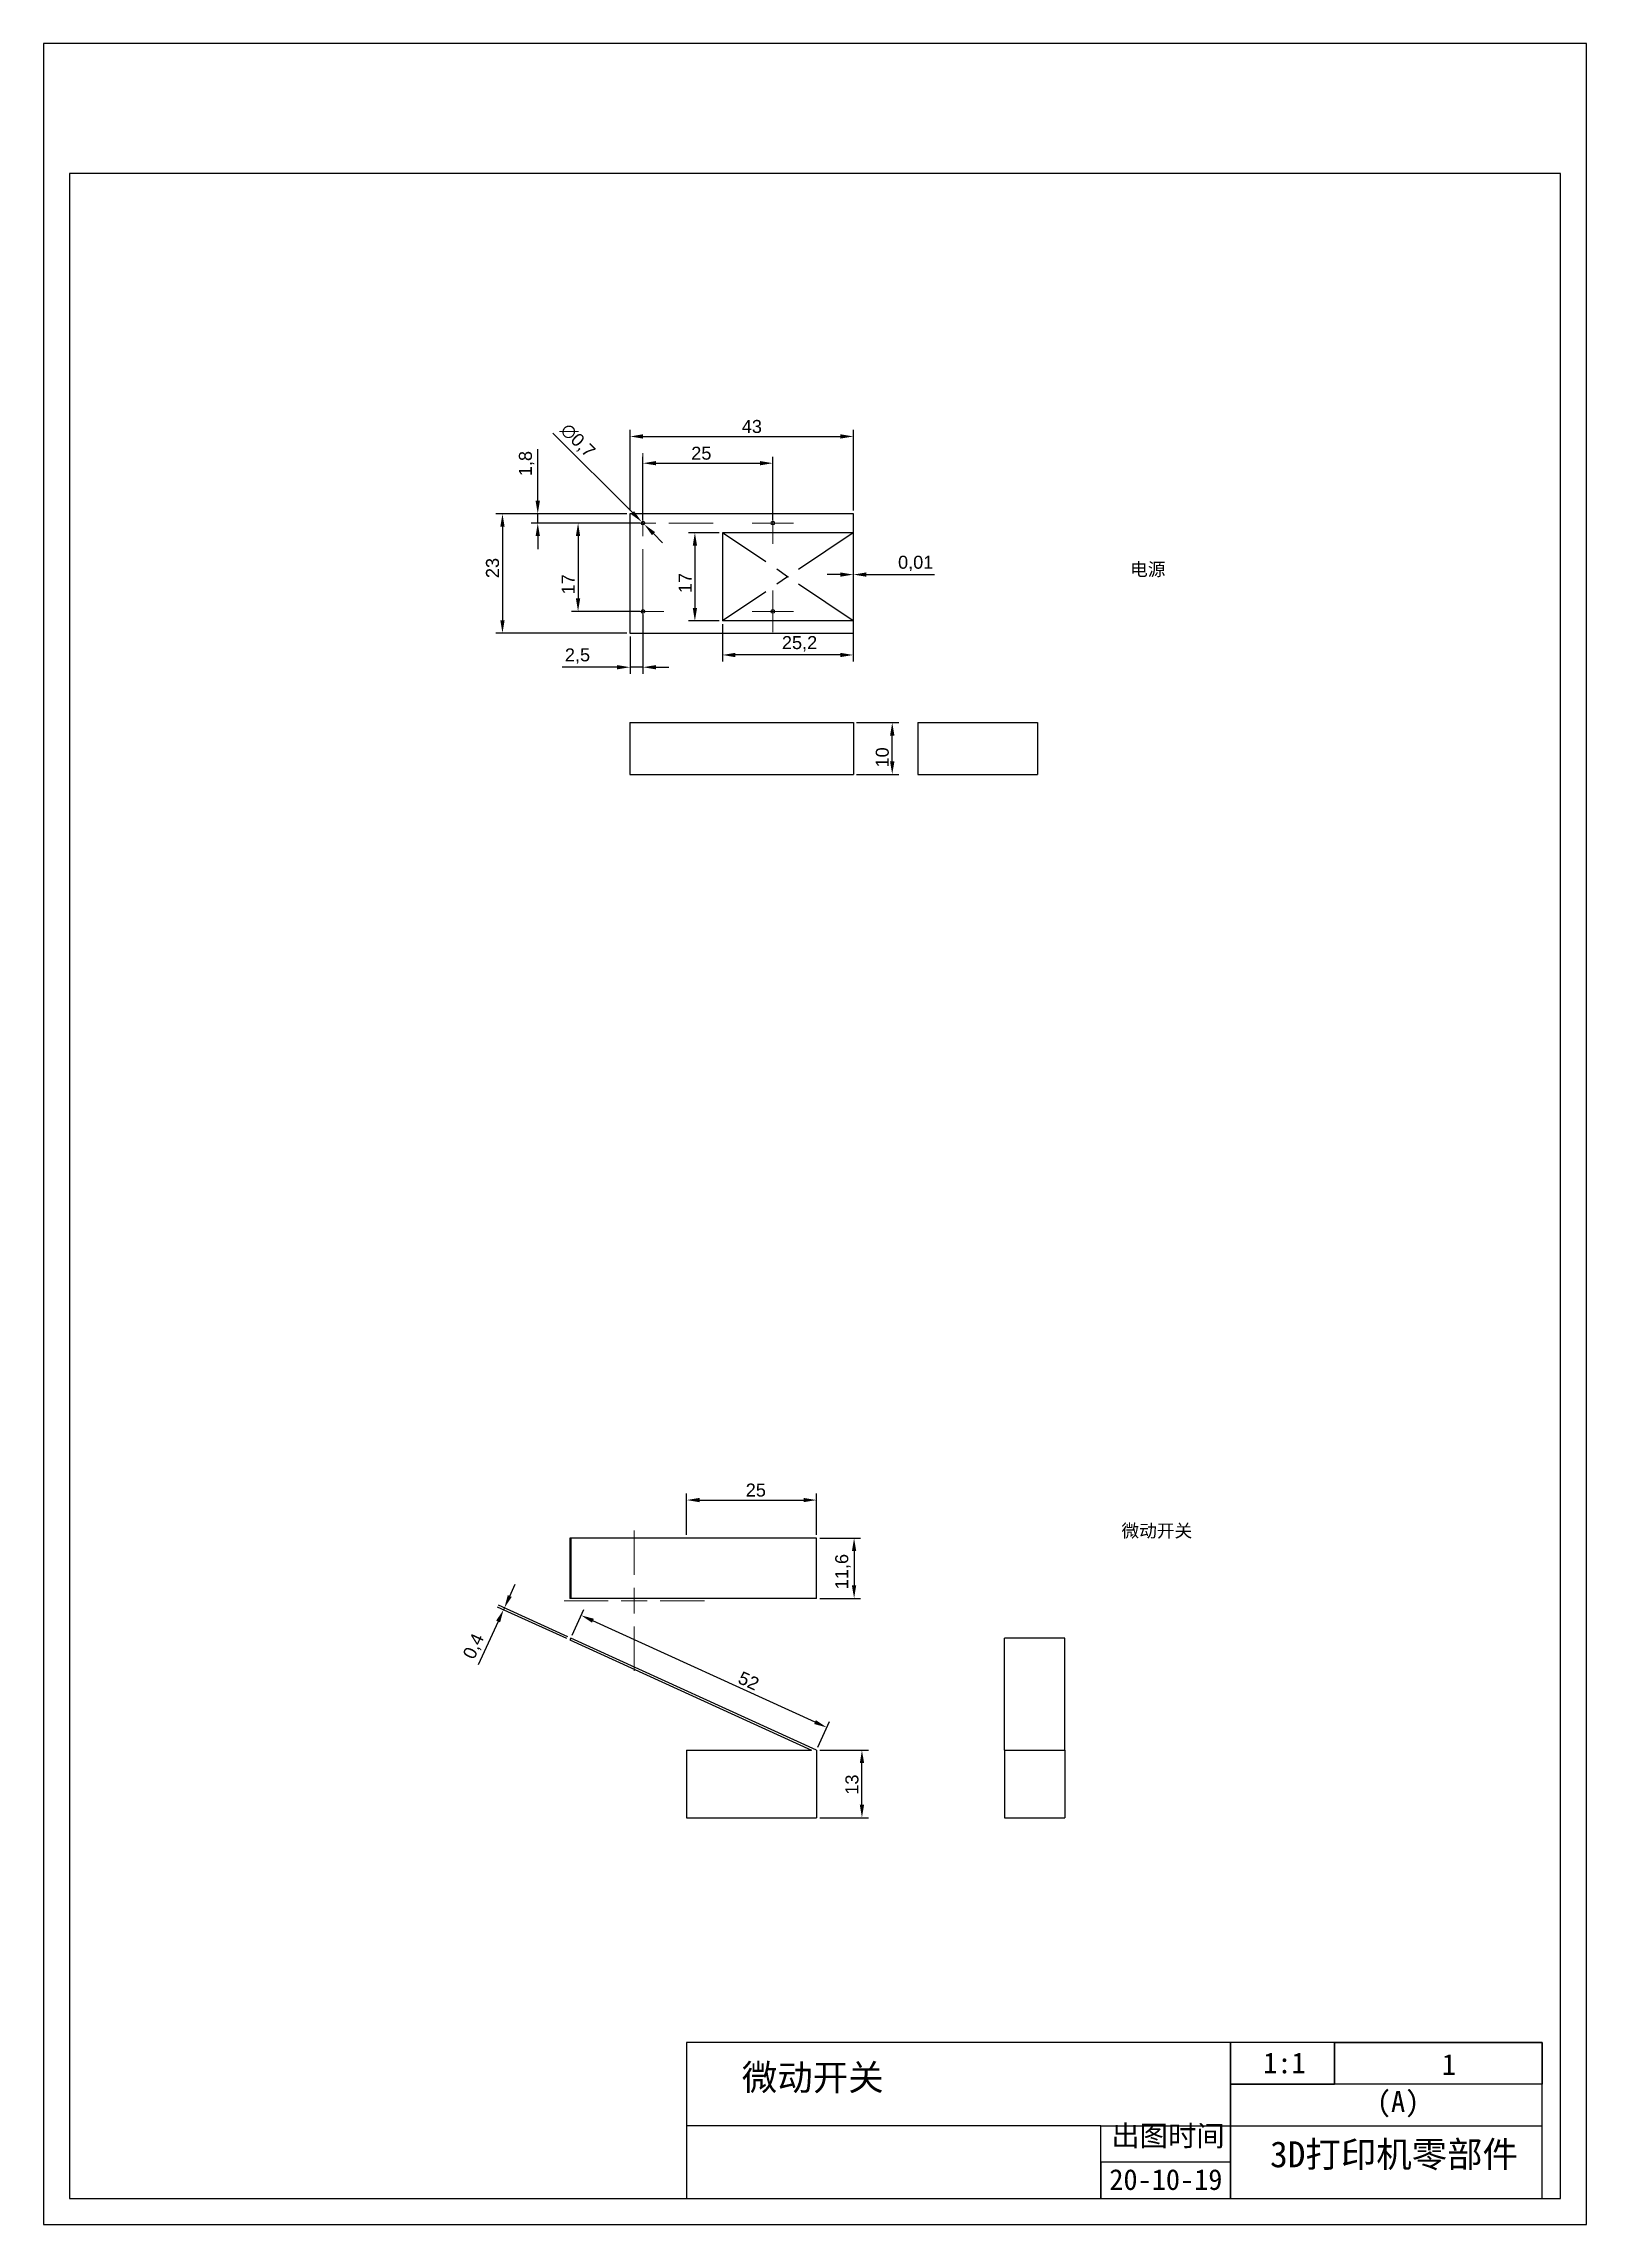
# Model space of a CAD drawing. Header units: millimetres. Extents: x -9 to 2385, y -1365 to 512.
# Drawn here: x 1772.1 to 2069.1, y 84.3 to 504.3 of the extents above; entities that cross this region are included whole.
import ezdxf

# ---------------------------------------------------------------- set-up
doc = ezdxf.new("R2010")
doc.units = ezdxf.units.MM
doc.linetypes.add('CENTERX2', pattern=[20.32, 12.7, -2.54, 2.54, -2.54])
doc.styles.get("Standard").update_dxf_attribs({"font": 'arial.ttf'})
doc.dimstyles.new('ISO-25', dxfattribs={"dimtxt": 2.5, "dimasz": 2.5, "dimexe": 1.25, "dimexo": 0.625, "dimtad": 1, "dimtxsty": 'Standard', "dimcen": 2.5, "dimclrd": 1, "dimclre": 1, "dimclrt": 1, "dimadec": 0, "dimazin": 0, "dimtfac": 1, "dimtmove": 0, "dimatfit": 3, "dimfxl": 1, "dimtfillclr": 1, "dimarcsym": 0})

msp = doc.modelspace()

# ---------------------------------------------------------------- texts
at = {"char_height": 2.5, "attachment_point": 1}
for s, insert in [('{\\fSimSun|b0|i0|c134|p2;电源}', (1981.2918, 404.3398)), ('{\\fSimSun|b0|i0|c134|p2;微动开关}', (1979.6301, 219.1648))]:
    msp.add_mtext_dynamic_manual_height_columns(s, width=39.865692, gutter_width=12.5, heights=[0], dxfattribs=dict(at, insert=insert))
at = {"attachment_point": 1}
for s, insert, char_height in [('{\\fSimSun|b0|i0|c134|p2;微动开关}', (1906.561, 115.1421, 620.1756), 5), ('{\\fSimSun|b0|i0|c134|p2;1}', (2041.3077, 117.1281, 420), 4), ('{\\fSimSun|b0|i0|c134|p2;(A)}', (2028.8088, 109.9969, 420), 4), ('{\\fSimSun|b0|i0|c134|p2;出图时间}', (1977.6713, 103.3877, 1260), 4), ('{\\fSimSun|b0|i0|c0|p2;3D\\fSimSun|b0|i0|c134|p2;打印机零部件}', (2008.2422, 100.3291), 5), ('{\\fSimSun|b0|i0|c134|p2;20-10-19}', (1977.2984, 94.9674), 4)]:
    msp.add_mtext(s, dxfattribs=dict(at, insert=insert, char_height=char_height))
at = {"insert": (2006.9266, 117.4288, 420), "char_height": 4, "width": 9.189944, "attachment_point": 1}
msp.add_mtext('{\\fSimSun|b0|i0|c134|p2;1:1}', dxfattribs=at)

# ---------------------------------------------------------------- blocks, each defined once
blk = doc.blocks.new('*D186')
at = {"color": 1, "linetype": 'Continuous', "lineweight": -2, "transparency": 16777216}
for p, q in [((1928.64, 373.58), (1936.75, 373.58)), ((1935.5, 366.08), (1935.5, 371.08)), ((1928.64, 363.58), (1936.75, 363.58))]:
    blk.add_line(p, q, dxfattribs=at)
at = {"color": 1, "linetype": 'Continuous', "transparency": 16777216}
for points in [[(1935.09, 371.08), (1935.92, 371.08), (1935.5, 373.58)], [(1935.09, 366.08), (1935.92, 366.08), (1935.5, 363.58)]]:
    blk.add_solid(points, dxfattribs=at)
at = {"layer": 'Defpoints', "color": 0, "linetype": 'Continuous', "transparency": 16777216}
for p in [(1928.02, 373.58), (1935.5, 373.58), (1928.02, 363.58)]:
    blk.add_point(p, dxfattribs=at)
at = {"color": 1, "linetype": 'Continuous', "lineweight": 18, "transparency": 16777216, "insert": (1932.33, 366.86), "char_height": 2.5, "attachment_point": 2, "rotation": 90}
blk.add_mtext('10', dxfattribs=at)
blk = doc.blocks.new('*D156')
at = {"color": 1, "linetype": 'Continuous', "lineweight": -2, "transparency": 16777216}
for p, q in [((1885.02, 414.41), (1885.02, 429.92)), ((1887.52, 428.67), (1925.52, 428.67)), ((1928.02, 414.41), (1928.02, 429.92))]:
    blk.add_line(p, q, dxfattribs=at)
at = {"color": 1, "linetype": 'Continuous', "transparency": 16777216}
for points in [[(1887.52, 429.09), (1887.52, 428.26), (1885.02, 428.67)], [(1925.52, 429.09), (1925.52, 428.26), (1928.02, 428.67)]]:
    blk.add_solid(points, dxfattribs=at)
at = {"layer": 'Defpoints', "color": 0, "linetype": 'Continuous', "transparency": 16777216}
for p in [(1928.02, 428.67), (1885.02, 413.78), (1928.02, 413.78)]:
    blk.add_point(p, dxfattribs=at)
at = {"color": 1, "linetype": 'Continuous', "lineweight": 18, "transparency": 16777216, "insert": (1908.48, 431.85), "char_height": 2.5, "attachment_point": 2}
blk.add_mtext('43', dxfattribs=at)
blk = doc.blocks.new('*D157')
at = {"color": 1, "linetype": 'Continuous', "lineweight": -2, "transparency": 16777216}
for p, q in [((1884.39, 413.78), (1859.22, 413.78)), ((1860.47, 411.28), (1860.47, 393.28)), ((1884.39, 390.78), (1859.22, 390.78))]:
    blk.add_line(p, q, dxfattribs=at)
at = {"color": 1, "linetype": 'Continuous', "transparency": 16777216}
for points in [[(1860.05, 411.28), (1860.88, 411.28), (1860.47, 413.78)], [(1860.05, 393.28), (1860.88, 393.28), (1860.47, 390.78)]]:
    blk.add_solid(points, dxfattribs=at)
at = {"layer": 'Defpoints', "color": 0, "linetype": 'Continuous', "transparency": 16777216}
for p in [(1885.02, 413.78), (1860.47, 390.78), (1885.02, 390.78)]:
    blk.add_point(p, dxfattribs=at)
at = {"color": 1, "linetype": 'Continuous', "lineweight": 18, "transparency": 16777216, "insert": (1857.29, 403.34), "char_height": 2.5, "attachment_point": 2, "rotation": 90}
blk.add_mtext('23', dxfattribs=at)
blk = doc.blocks.new('*D158')
at = {"color": 1, "linetype": 'Continuous', "lineweight": -2, "transparency": 16777216}
for p, q in [((1902.8, 392.52), (1902.8, 385.34)), ((1928, 392.52), (1928, 385.34)), ((1925.5, 386.59), (1905.3, 386.59))]:
    blk.add_line(p, q, dxfattribs=at)
at = {"color": 1, "linetype": 'Continuous', "transparency": 16777216}
for points in [[(1905.3, 387), (1905.3, 386.17), (1902.8, 386.59)], [(1925.5, 387), (1925.5, 386.17), (1928, 386.59)]]:
    blk.add_solid(points, dxfattribs=at)
at = {"layer": 'Defpoints', "color": 0, "linetype": 'Continuous', "transparency": 16777216}
for p in [(1902.8, 393.14), (1928, 393.14), (1902.8, 386.59)]:
    blk.add_point(p, dxfattribs=at)
at = {"color": 1, "linetype": 'Continuous', "lineweight": 18, "transparency": 16777216, "insert": (1917.66, 390.22), "char_height": 2.5, "attachment_point": 2}
blk.add_mtext('25,2', dxfattribs=at)
blk = doc.blocks.new('*D159')
at = {"color": 1, "linetype": 'Continuous', "lineweight": -2, "transparency": 16777216}
for p, q in [((1902.18, 410.14), (1896.26, 410.14)), ((1897.51, 407.64), (1897.51, 395.64)), ((1902.18, 393.14), (1896.26, 393.14))]:
    blk.add_line(p, q, dxfattribs=at)
at = {"color": 1, "linetype": 'Continuous', "transparency": 16777216}
for points in [[(1897.1, 407.64), (1897.93, 407.64), (1897.51, 410.14)], [(1897.1, 395.64), (1897.93, 395.64), (1897.51, 393.14)]]:
    blk.add_solid(points, dxfattribs=at)
at = {"layer": 'Defpoints', "color": 0, "linetype": 'Continuous', "transparency": 16777216}
for p in [(1902.8, 410.14), (1897.51, 393.14), (1902.8, 393.14)]:
    blk.add_point(p, dxfattribs=at)
at = {"color": 1, "linetype": 'Continuous', "lineweight": 18, "transparency": 16777216, "insert": (1894.38, 400.44), "char_height": 2.5, "attachment_point": 2, "rotation": 90}
blk.add_mtext('17', dxfattribs=at)
blk = doc.blocks.new('*D160')
at = {"color": 1, "linetype": 'Continuous', "lineweight": -2, "transparency": 16777216}
for p, q in [((1928, 409.52), (1928, 400.82)), ((1928.02, 391.41), (1928.02, 403.32)), ((1925.5, 402.07), (1923, 402.07)), ((1928, 402.07), (1928.02, 402.07)), ((1930.52, 402.07), (1943.65, 402.07))]:
    blk.add_line(p, q, dxfattribs=at)
at = {"color": 1, "linetype": 'Continuous', "transparency": 16777216}
for points in [[(1925.5, 402.49), (1925.5, 401.66), (1928, 402.07)], [(1930.52, 402.49), (1930.52, 401.66), (1928.02, 402.07)]]:
    blk.add_solid(points, dxfattribs=at)
at = {"layer": 'Defpoints', "color": 0, "linetype": 'Continuous', "transparency": 16777216}
for p in [(1928, 410.14), (1928.02, 402.07), (1928.02, 390.78)]:
    blk.add_point(p, dxfattribs=at)
at = {"color": 1, "linetype": 'Continuous', "lineweight": 18, "transparency": 16777216, "insert": (1940.02, 405.7), "char_height": 2.5, "attachment_point": 2}
blk.add_mtext('0,01', dxfattribs=at)
blk = doc.blocks.new('*D161')
at = {"color": 1, "linetype": 'Continuous', "lineweight": -2, "transparency": 16777216}
for p, q in [((1887.52, 412.61), (1887.52, 424.77)), ((1912.52, 412.61), (1912.52, 424.77)), ((1890.02, 423.52), (1910.02, 423.52))]:
    blk.add_line(p, q, dxfattribs=at)
at = {"color": 1, "linetype": 'Continuous', "transparency": 16777216}
for points in [[(1890.02, 423.94), (1890.02, 423.11), (1887.52, 423.52)], [(1910.02, 423.94), (1910.02, 423.11), (1912.52, 423.52)]]:
    blk.add_solid(points, dxfattribs=at)
at = {"layer": 'Defpoints', "color": 0, "linetype": 'Continuous', "transparency": 16777216}
for p in [(1912.52, 423.52), (1887.52, 411.98), (1912.52, 411.98)]:
    blk.add_point(p, dxfattribs=at)
at = {"color": 1, "linetype": 'Continuous', "lineweight": 18, "transparency": 16777216, "insert": (1898.75, 426.7), "char_height": 2.5, "attachment_point": 2}
blk.add_mtext('25', dxfattribs=at)
blk = doc.blocks.new('*D162')
at = {"color": 1, "linetype": 'Continuous', "lineweight": -2, "transparency": 16777216}
for p, q in [((1886.89, 411.98), (1873.77, 411.98)), ((1875.02, 409.48), (1875.02, 397.48)), ((1886.89, 394.98), (1873.77, 394.98))]:
    blk.add_line(p, q, dxfattribs=at)
at = {"color": 1, "linetype": 'Continuous', "transparency": 16777216}
for points in [[(1874.6, 409.48), (1875.43, 409.48), (1875.02, 411.98)], [(1874.6, 397.48), (1875.43, 397.48), (1875.02, 394.98)]]:
    blk.add_solid(points, dxfattribs=at)
at = {"layer": 'Defpoints', "color": 0, "linetype": 'Continuous', "transparency": 16777216}
for p in [(1887.52, 411.98), (1875.02, 394.98), (1887.52, 394.98)]:
    blk.add_point(p, dxfattribs=at)
at = {"color": 1, "linetype": 'Continuous', "lineweight": 18, "transparency": 16777216, "insert": (1871.88, 400.19), "char_height": 2.5, "attachment_point": 2, "rotation": 90}
blk.add_mtext('17', dxfattribs=at)
blk = doc.blocks.new('*D163')
at = {"color": 1, "linetype": 'Continuous', "lineweight": -2, "transparency": 16777216}
for p, q in [((1887.52, 394.36), (1887.52, 382.98)), ((1885.02, 390.16), (1885.02, 382.98)), ((1882.52, 384.23), (1871.98, 384.23)), ((1887.52, 384.23), (1885.02, 384.23)), ((1890.02, 384.23), (1892.52, 384.23))]:
    blk.add_line(p, q, dxfattribs=at)
at = {"color": 1, "linetype": 'Continuous', "transparency": 16777216}
for points in [[(1882.52, 384.64), (1882.52, 383.81), (1885.02, 384.23)], [(1890.02, 384.64), (1890.02, 383.81), (1887.52, 384.23)]]:
    blk.add_solid(points, dxfattribs=at)
at = {"layer": 'Defpoints', "color": 0, "linetype": 'Continuous', "transparency": 16777216}
for p in [(1887.52, 394.98), (1885.02, 390.78), (1885.02, 384.23)]:
    blk.add_point(p, dxfattribs=at)
at = {"color": 1, "linetype": 'Continuous', "lineweight": 18, "transparency": 16777216, "insert": (1874.91, 387.86), "char_height": 2.5, "attachment_point": 2}
blk.add_mtext('2,5', dxfattribs=at)
blk = doc.blocks.new('*D164')
at = {"color": 1, "linetype": 'Continuous', "lineweight": -2, "transparency": 16777216}
for p, q in [((1867.26, 416.28), (1867.26, 426.24)), ((1884.39, 413.78), (1866.01, 413.78)), ((1886.89, 411.98), (1866.01, 411.98)), ((1867.26, 411.98), (1867.26, 413.78)), ((1867.26, 409.48), (1867.26, 406.98))]:
    blk.add_line(p, q, dxfattribs=at)
at = {"color": 1, "linetype": 'Continuous', "transparency": 16777216}
for points in [[(1866.84, 416.28), (1867.68, 416.28), (1867.26, 413.78)], [(1866.84, 409.48), (1867.68, 409.48), (1867.26, 411.98)]]:
    blk.add_solid(points, dxfattribs=at)
at = {"layer": 'Defpoints', "color": 0, "linetype": 'Continuous', "transparency": 16777216}
for p in [(1867.26, 413.78), (1885.02, 413.78), (1887.52, 411.98)]:
    blk.add_point(p, dxfattribs=at)
at = {"color": 1, "linetype": 'Continuous', "lineweight": 18, "transparency": 16777216, "insert": (1863.63, 423.45), "char_height": 2.5, "attachment_point": 2, "rotation": 90}
blk.add_mtext('1,8', dxfattribs=at)
blk = doc.blocks.new('*D165')
at = {"color": 1, "linetype": 'Continuous', "lineweight": -2, "transparency": 16777216}
for p, q in [((1870.18, 429.32), (1885.5, 414)), ((1887.76, 411.74), (1887.27, 412.23)), ((1889.53, 409.97), (1891.3, 408.2))]:
    blk.add_line(p, q, dxfattribs=at)
at = {"color": 1, "linetype": 'Continuous', "transparency": 16777216}
for points in [[(1885.8, 414.29), (1885.21, 413.7), (1887.27, 412.23)], [(1889.83, 410.26), (1889.24, 409.67), (1887.76, 411.74)]]:
    blk.add_solid(points, dxfattribs=at)
at = {"layer": 'Defpoints', "color": 0, "linetype": 'Continuous', "transparency": 16777216}
for p in [(1887.27, 412.23), (1887.76, 411.74)]:
    blk.add_point(p, dxfattribs=at)
at = {"color": 1, "linetype": 'Continuous', "lineweight": 18, "transparency": 16777216, "insert": (1873.25, 431.5), "char_height": 2.5, "attachment_point": 1, "rotation": 315}
blk.add_mtext('∅0,7', dxfattribs=at)
blk = doc.blocks.new('SW_CENTERMARKSYMBOL_0')
at = {"color": 0, "linetype": 'Continuous', "lineweight": 0}
for p, q in [((0, 5), (0, 13.5)), ((-5, 0), (-13.5, 0)), ((0, 0), (-2.5, 0)), ((0, 0), (0, 2.5)), ((0, 0), (0, -2.5)), ((0, 0), (2.5, 0)), ((5, 0), (13.5, 0)), ((0, -5), (0, -13.5))]:
    blk.add_line(p, q, dxfattribs=at)
blk = doc.blocks.new('SW_CENTERMARKSYMBOL_1')
at = {"color": 0, "linetype": 'Continuous', "lineweight": 0}
for p, q in [((-2.5, 0), (-4, 0)), ((0, 0), (-2.5, 0)), ((0, 2.5), (0, 4)), ((0, 0), (0, 2.5)), ((0, 0), (0, -2.5)), ((0, 0), (2.5, 0)), ((2.5, 0), (4, 0)), ((0, -2.5), (0, -4))]:
    blk.add_line(p, q, dxfattribs=at)
blk = doc.blocks.new('SW_CENTERMARKSYMBOL_2')
at = {"color": 0, "linetype": 'Continuous', "lineweight": 0}
for p, q in [((-2.5, 0), (-4, 0)), ((0, 0), (-2.5, 0)), ((0, 2.5), (0, 4)), ((0, 0), (0, 2.5)), ((0, 0), (0, -2.5)), ((0, 0), (2.5, 0)), ((2.5, 0), (4, 0)), ((0, -2.5), (0, -4))]:
    blk.add_line(p, q, dxfattribs=at)
blk = doc.blocks.new('SW_CENTERMARKSYMBOL_3')
at = {"color": 0, "linetype": 'Continuous', "lineweight": 0}
for p, q in [((-2.5, 0), (-4, 0)), ((0, 0), (-2.5, 0)), ((0, 2.5), (0, 4)), ((0, 0), (0, 2.5)), ((0, 0), (0, -2.5)), ((0, 0), (2.5, 0)), ((2.5, 0), (4, 0)), ((0, -2.5), (0, -4))]:
    blk.add_line(p, q, dxfattribs=at)
blk = doc.blocks.new('*D181')
at = {"color": 1, "linetype": 'Continuous', "lineweight": -2, "transparency": 16777216}
for p, q in [((1921.54, 175.66), (1930.92, 175.66)), ((1929.67, 165.16), (1929.67, 173.16)), ((1921.54, 162.66), (1930.92, 162.66))]:
    blk.add_line(p, q, dxfattribs=at)
at = {"color": 1, "linetype": 'Continuous', "transparency": 16777216}
for points in [[(1929.26, 173.16), (1930.09, 173.16), (1929.67, 175.66)], [(1929.26, 165.16), (1930.09, 165.16), (1929.67, 162.66)]]:
    blk.add_solid(points, dxfattribs=at)
at = {"layer": 'Defpoints', "color": 0, "linetype": 'Continuous', "transparency": 16777216}
for p in [(1920.92, 175.66), (1929.67, 175.66), (1920.92, 162.66)]:
    blk.add_point(p, dxfattribs=at)
at = {"color": 1, "linetype": 'Continuous', "lineweight": 18, "transparency": 16777216, "insert": (1926.49, 169.03), "char_height": 2.5, "attachment_point": 2, "rotation": 90}
blk.add_mtext('13', dxfattribs=at)
blk = doc.blocks.new('*D182')
at = {"color": 1, "linetype": 'Continuous', "lineweight": -2, "transparency": 16777216}
for p, q in [((1873.87, 197.82), (1876.13, 202.76)), ((1920.64, 181.08), (1877.88, 200.59)), ((1921.18, 176.23), (1923.44, 181.17))]:
    blk.add_line(p, q, dxfattribs=at)
at = {"color": 1, "linetype": 'Continuous', "transparency": 16777216}
for points in [[(1878.06, 200.97), (1877.71, 200.21), (1875.61, 201.63)], [(1920.81, 181.45), (1920.47, 180.7), (1922.92, 180.04)]]:
    blk.add_solid(points, dxfattribs=at)
at = {"layer": 'Defpoints', "color": 0, "linetype": 'Continuous', "transparency": 16777216}
for p in [(1875.61, 201.63), (1873.61, 197.25), (1920.92, 175.66)]:
    blk.add_point(p, dxfattribs=at)
at = {"color": 1, "linetype": 'Continuous', "lineweight": 18, "transparency": 16777216, "insert": (1908.39, 190.16), "char_height": 2.5, "attachment_point": 2, "rotation": 335.4691}
blk.add_mtext('52', dxfattribs=at)
blk = doc.blocks.new('*D183')
at = {"color": 1, "linetype": 'Continuous', "lineweight": -2, "transparency": 16777216}
for p, q in [((1861.87, 205.35), (1862.91, 207.63)), ((1872.88, 197.14), (1859.53, 203.23)), ((1873.04, 197.51), (1859.7, 203.6)), ((1860.84, 203.08), (1860.67, 202.71)), ((1859.63, 200.44), (1855.82, 192.08))]:
    blk.add_line(p, q, dxfattribs=at)
at = {"color": 1, "linetype": 'Continuous', "transparency": 16777216}
for points in [[(1859.25, 200.61), (1860.01, 200.27), (1860.67, 202.71)], [(1861.49, 205.52), (1862.25, 205.18), (1860.84, 203.08)]]:
    blk.add_solid(points, dxfattribs=at)
at = {"layer": 'Defpoints', "color": 0, "linetype": 'Continuous', "transparency": 16777216}
for p in [(1860.67, 202.71), (1873.44, 196.88), (1873.61, 197.25)]:
    blk.add_point(p, dxfattribs=at)
at = {"color": 1, "linetype": 'Continuous', "lineweight": 18, "transparency": 16777216, "insert": (1853.72, 196.22), "char_height": 2.5, "attachment_point": 2, "rotation": 65.4691}
blk.add_mtext('0,4', dxfattribs=at)
blk = doc.blocks.new('*D184')
at = {"color": 1, "linetype": 'Continuous', "lineweight": -2, "transparency": 16777216}
for p, q in [((1895.92, 217.12), (1895.92, 225.08)), ((1898.42, 223.83), (1918.42, 223.83)), ((1920.92, 217.12), (1920.92, 225.08))]:
    blk.add_line(p, q, dxfattribs=at)
at = {"color": 1, "linetype": 'Continuous', "transparency": 16777216}
for points in [[(1898.42, 224.25), (1898.42, 223.42), (1895.92, 223.83)], [(1918.42, 224.25), (1918.42, 223.42), (1920.92, 223.83)]]:
    blk.add_solid(points, dxfattribs=at)
at = {"layer": 'Defpoints', "color": 0, "linetype": 'Continuous', "transparency": 16777216}
for p in [(1920.92, 223.83), (1895.92, 216.5), (1920.92, 216.5)]:
    blk.add_point(p, dxfattribs=at)
at = {"color": 1, "linetype": 'Continuous', "lineweight": 18, "transparency": 16777216, "insert": (1909.24, 227.01), "char_height": 2.5, "attachment_point": 2}
blk.add_mtext('25', dxfattribs=at)
blk = doc.blocks.new('*D185')
at = {"color": 1, "linetype": 'Continuous', "lineweight": -2, "transparency": 16777216}
for p, q in [((1921.54, 216.5), (1929.41, 216.5)), ((1928.16, 214), (1928.16, 207.4)), ((1921.54, 204.9), (1929.41, 204.9))]:
    blk.add_line(p, q, dxfattribs=at)
at = {"color": 1, "linetype": 'Continuous', "transparency": 16777216}
for points in [[(1927.74, 214), (1928.57, 214), (1928.16, 216.5)], [(1927.74, 207.4), (1928.57, 207.4), (1928.16, 204.9)]]:
    blk.add_solid(points, dxfattribs=at)
at = {"layer": 'Defpoints', "color": 0, "linetype": 'Continuous', "transparency": 16777216}
for p in [(1920.92, 216.5), (1920.92, 204.9), (1928.16, 204.9)]:
    blk.add_point(p, dxfattribs=at)
at = {"color": 1, "linetype": 'Continuous', "lineweight": 18, "transparency": 16777216, "insert": (1924.53, 210.05), "char_height": 2.5, "attachment_point": 2, "rotation": 90}
blk.add_mtext('11,6', dxfattribs=at)

# ---------------------------------------------------------------- dimensions: what is measured, and where the dimension line sits
at = {"color": 7, "linetype": 'Continuous', "lineweight": 18}
dim = msp.add_diameter_dim_2p(p1=(1887.7637, 411.7364), p2=(1887.2687, 412.2314), dimstyle='ISO-25', dxfattribs=at)
dim.commit()
dim.dimension.update_dxf_attribs({"geometry": '*D165', "text_midpoint": (1873.192, 426.3081), "dimtype": 163})
for base, p1, p2, picture, middle in [((1928.0162, 428.6726), (1885.0162, 413.7839), (1928.0162, 413.7839), '*D156', (1908.4801, 428.6726)), ((1912.5162, 423.5232), (1887.5162, 411.9839), (1912.5162, 411.9839), '*D161', (1898.7495, 423.5232)), ((1928.0162, 402.0725), (1928.0038, 410.1414), (1928.0162, 390.7839), '*D160', (1940.0211, 402.0725)), ((1885.0162, 384.2256), (1887.5162, 394.9839), (1885.0162, 390.7839), '*D163', (1874.9122, 384.2256)), ((1902.8038, 386.5864), (1928.0038, 393.1414), (1902.8038, 393.1414), '*D158', (1917.662, 386.5864)), ((1920.9172, 223.8342), (1895.9172, 216.4983), (1920.9172, 216.4983), '*D184', (1909.2376, 223.8342))]:
    dim = msp.add_linear_dim(base=base, p1=p1, p2=p2, dimstyle='ISO-25', dxfattribs=at)
    dim.commit()
    dim.dimension.update_dxf_attribs({"geometry": picture, "text_midpoint": middle, "dimtype": 160})
for base, p1, p2, angle, picture, middle in [((1867.2596, 413.7839), (1887.5162, 411.9839), (1885.0162, 413.7839), 90, '*D164', (1867.2596, 423.4504)), ((1860.4669, 390.7839), (1885.0162, 413.7839), (1885.0162, 390.7839), 90, '*D157', (1860.4669, 403.3418)), ((1875.0162, 394.9839), (1887.5162, 411.9839), (1887.5162, 394.9839), 90, '*D162', (1875.0162, 400.1914)), ((1897.5138, 393.1414), (1902.8038, 410.1414), (1902.8038, 393.1414), 90, '*D159', (1897.5138, 400.4424)), ((1935.5038, 373.5775), (1928.0162, 363.5775), (1928.0162, 373.5775), 90, '*D186', (1935.5038, 366.8555)), ((1928.1566, 204.8983), (1920.9172, 216.4983), (1920.9172, 204.8983), 90, '*D185', (1928.1566, 210.0539)), ((1860.67, 202.7136), (1873.6108, 197.2474), (1873.4448, 196.8835), 65.469086, '*D183', (1857.0199, 194.7156)), ((1875.6098, 201.6273), (1920.9172, 175.6578), (1873.6108, 197.2474), 335.469086, '*D182', (1907.069, 187.27)), ((1929.6736, 175.6578), (1920.9172, 162.6578), (1920.9172, 175.6578), 90, '*D181', (1929.6736, 169.0309))]:
    dim = msp.add_linear_dim(base=base, p1=p1, p2=p2, angle=angle, dimstyle='ISO-25', dxfattribs=at)
    dim.commit()
    dim.dimension.update_dxf_attribs({"geometry": picture, "text_midpoint": middle, "dimtype": 160})

# ---------------------------------------------------------------- linework, layer by layer
at = {"color": 7, "linetype": 'Continuous', "lineweight": 25}
for p, q in [((1928.0162, 413.7839), (1885.0162, 413.7839)), ((1885.0162, 413.7839), (1885.0162, 390.7839)), ((1928.0162, 390.7839), (1928.0162, 413.7839)), ((1885.0162, 390.7839), (1928.0162, 390.7839)), ((1885.0162, 373.5775), (1928.0162, 373.5775)), ((1885.0162, 373.5775), (1885.0162, 363.5775)), ((1928.0162, 373.5775), (1928.0162, 363.5775)), ((1940.4571, 373.5775), (1940.4571, 363.5775)), ((1940.4571, 373.5775), (1963.4571, 373.5775)), ((1963.4571, 373.5775), (1963.4571, 363.5775)), ((1885.0162, 363.5775), (1928.0162, 363.5775)), ((1940.4571, 363.5775), (1963.4571, 363.5775)), ((1873.4448, 216.4983), (1873.4448, 204.8983)), ((1873.6108, 216.4983), (1873.4448, 216.4983)), ((1873.6108, 216.4983), (1873.6108, 204.8983)), ((1920.9172, 216.4983), (1873.6108, 216.4983)), ((1920.9172, 204.8983), (1920.9172, 216.4983)), ((1873.6108, 204.8983), (1873.4448, 204.8983)), ((1920.9172, 204.8983), (1873.6108, 204.8983)), ((1873.6108, 197.2474), (1873.4448, 196.8835)), ((1873.4448, 196.8835), (1919.9537, 175.6578)), ((1920.9172, 175.6578), (1873.6108, 197.2474)), ((1968.7115, 197.2474), (1957.1115, 197.2474)), ((1957.1115, 175.6578), (1957.1115, 197.2474)), ((1968.7115, 175.6578), (1968.7115, 197.2474)), ((1895.9172, 175.6578), (1919.9537, 175.6578)), ((1895.9172, 175.6578), (1895.9172, 162.6578)), ((1920.9172, 175.6578), (1920.9172, 162.6578)), ((1957.1115, 175.6578), (1968.7115, 175.6578)), ((1957.1115, 175.6578), (1957.1115, 162.6578)), ((1968.7115, 175.6578), (1968.7115, 162.6578)), ((1895.9172, 162.6578), (1920.9172, 162.6578)), ((1957.1115, 162.6578), (1968.7115, 162.6578))]:
    msp.add_line(p, q, dxfattribs=at)
at = {"color": 7, "linetype": 'Continuous'}
for p, q in [((1928.0038, 410.1414), (1902.8038, 410.1414)), ((1902.8038, 410.1414), (1902.8038, 393.1414)), ((1928.0038, 410.1414), (1928.0038, 393.1414)), ((1928.0038, 393.1414), (1902.8038, 393.1414))]:
    msp.add_line(p, q, dxfattribs=at)
at = {"color": 7, "linetype": 'CENTERX2'}
for p, q in [((1928.0038, 410.1414), (1902.8038, 393.1414)), ((1928.0038, 393.1414), (1902.8038, 410.1414))]:
    msp.add_line(p, q, dxfattribs=at)
for p, q in [((1895.9019, 119.3321, 420), (1895.9019, 89.3321, 420)), ((1920.6336, 119.3321, 420), (1895.9019, 119.3321, 420)), ((2020.6336, 119.3321, 420), (1920.6336, 119.3321, 420)), ((2000.6336, 89.3321, 420), (2000.6336, 119.3321, 420)), ((2000.6336, 119.3321, 420), (2000.6336, 111.3321, 420)), ((2020.6336, 111.3321, 420), (2020.6336, 119.3321, 420)), ((2020.6336, 111.3321, 420), (2020.6336, 119.3321, 420)), ((2020.6336, 119.3321, 420), (2060.6336, 119.3321, 420)), ((2060.6336, 119.3321, 420), (2020.6336, 119.3321, 420)), ((2020.6336, 119.3321, 420), (2020.6336, 111.3321, 420)), ((2060.6336, 89.3321, 420), (2060.6336, 119.3321, 420)), ((2060.6336, 119.3321, 420), (2060.6336, 111.3321, 420)), ((2000.6336, 111.3321, 420), (2020.6336, 111.3321, 420)), ((2020.6336, 111.3321, 420), (2000.6336, 111.3321, 420)), ((2000.6336, 111.3321, 420), (2000.6336, 89.3321, 420)), ((2060.6336, 111.3321, 420), (2020.6336, 111.3321, 420)), ((1975.6336, 103.3321, 420), (1895.9019, 103.3321, 420)), ((1975.6336, 89.3321, 420), (1975.6336, 103.3321, 420)), ((1975.6336, 103.3321, 420), (2000.6336, 103.3321, 420)), ((2000.6336, 89.3321, 420), (2000.6336, 103.3321, 420)), ((2000.6336, 103.3321, 420), (2060.6336, 103.3321, 420)), ((2000.6336, 96.3321, 420), (1975.6336, 96.3321, 420)), ((1975.6336, 96.3321, 420), (1975.6336, 89.3321, 420)), ((1920.6336, 89.3321, 420), (1935.6336, 89.3321, 420)), ((1935.6336, 89.3321, 420), (1975.6336, 89.3321, 420)), ((1975.6336, 89.3321, 420), (2000.6336, 89.3321, 420))]:
    msp.add_line(p, q)
for points in [[(1772.1336, 504.3321), (1772.1336, 84.3321), (2069.1336, 84.3321), (2069.1336, 504.3321)], [(1777.1336, 479.3321), (1777.1336, 89.3321), (2064.1336, 89.3321), (2064.1336, 479.3321)]]:
    msp.add_lwpolyline(points, close=True)
at = {"color": 7, "linetype": 'Continuous', "lineweight": 25}
for centre in [(1887.5162, 411.9839), (1912.5162, 411.9839), (1887.5162, 394.9839), (1912.5162, 394.9839)]:
    msp.add_circle(centre, 0.35, dxfattribs=at)
at = {"color": 7, "linetype": 'Continuous'}
msp.add_point((1915.4038, 401.6414), dxfattribs=at)

# ---------------------------------------------------------------- block references
at = {"color": 7, "linetype": 'Continuous', "lineweight": 0}
for name, p in [('SW_CENTERMARKSYMBOL_0', (1887.5162, 411.9839)), ('SW_CENTERMARKSYMBOL_3', (1912.5162, 411.9839)), ('SW_CENTERMARKSYMBOL_1', (1887.5162, 394.9839)), ('SW_CENTERMARKSYMBOL_2', (1912.5162, 394.9839)), ('SW_CENTERMARKSYMBOL_0', (1885.8468, 204.4545))]:
    msp.add_blockref(name, p, dxfattribs=at)

msp.set_redraw_order([(e.dxf.handle, doc.entitydb.next_handle()) for e in msp.query("TEXT MTEXT ATTDEF DIMENSION ARC_DIMENSION")])  # texts and dimensions are drawn at this point

doc.saveas('drawing.dxf')
